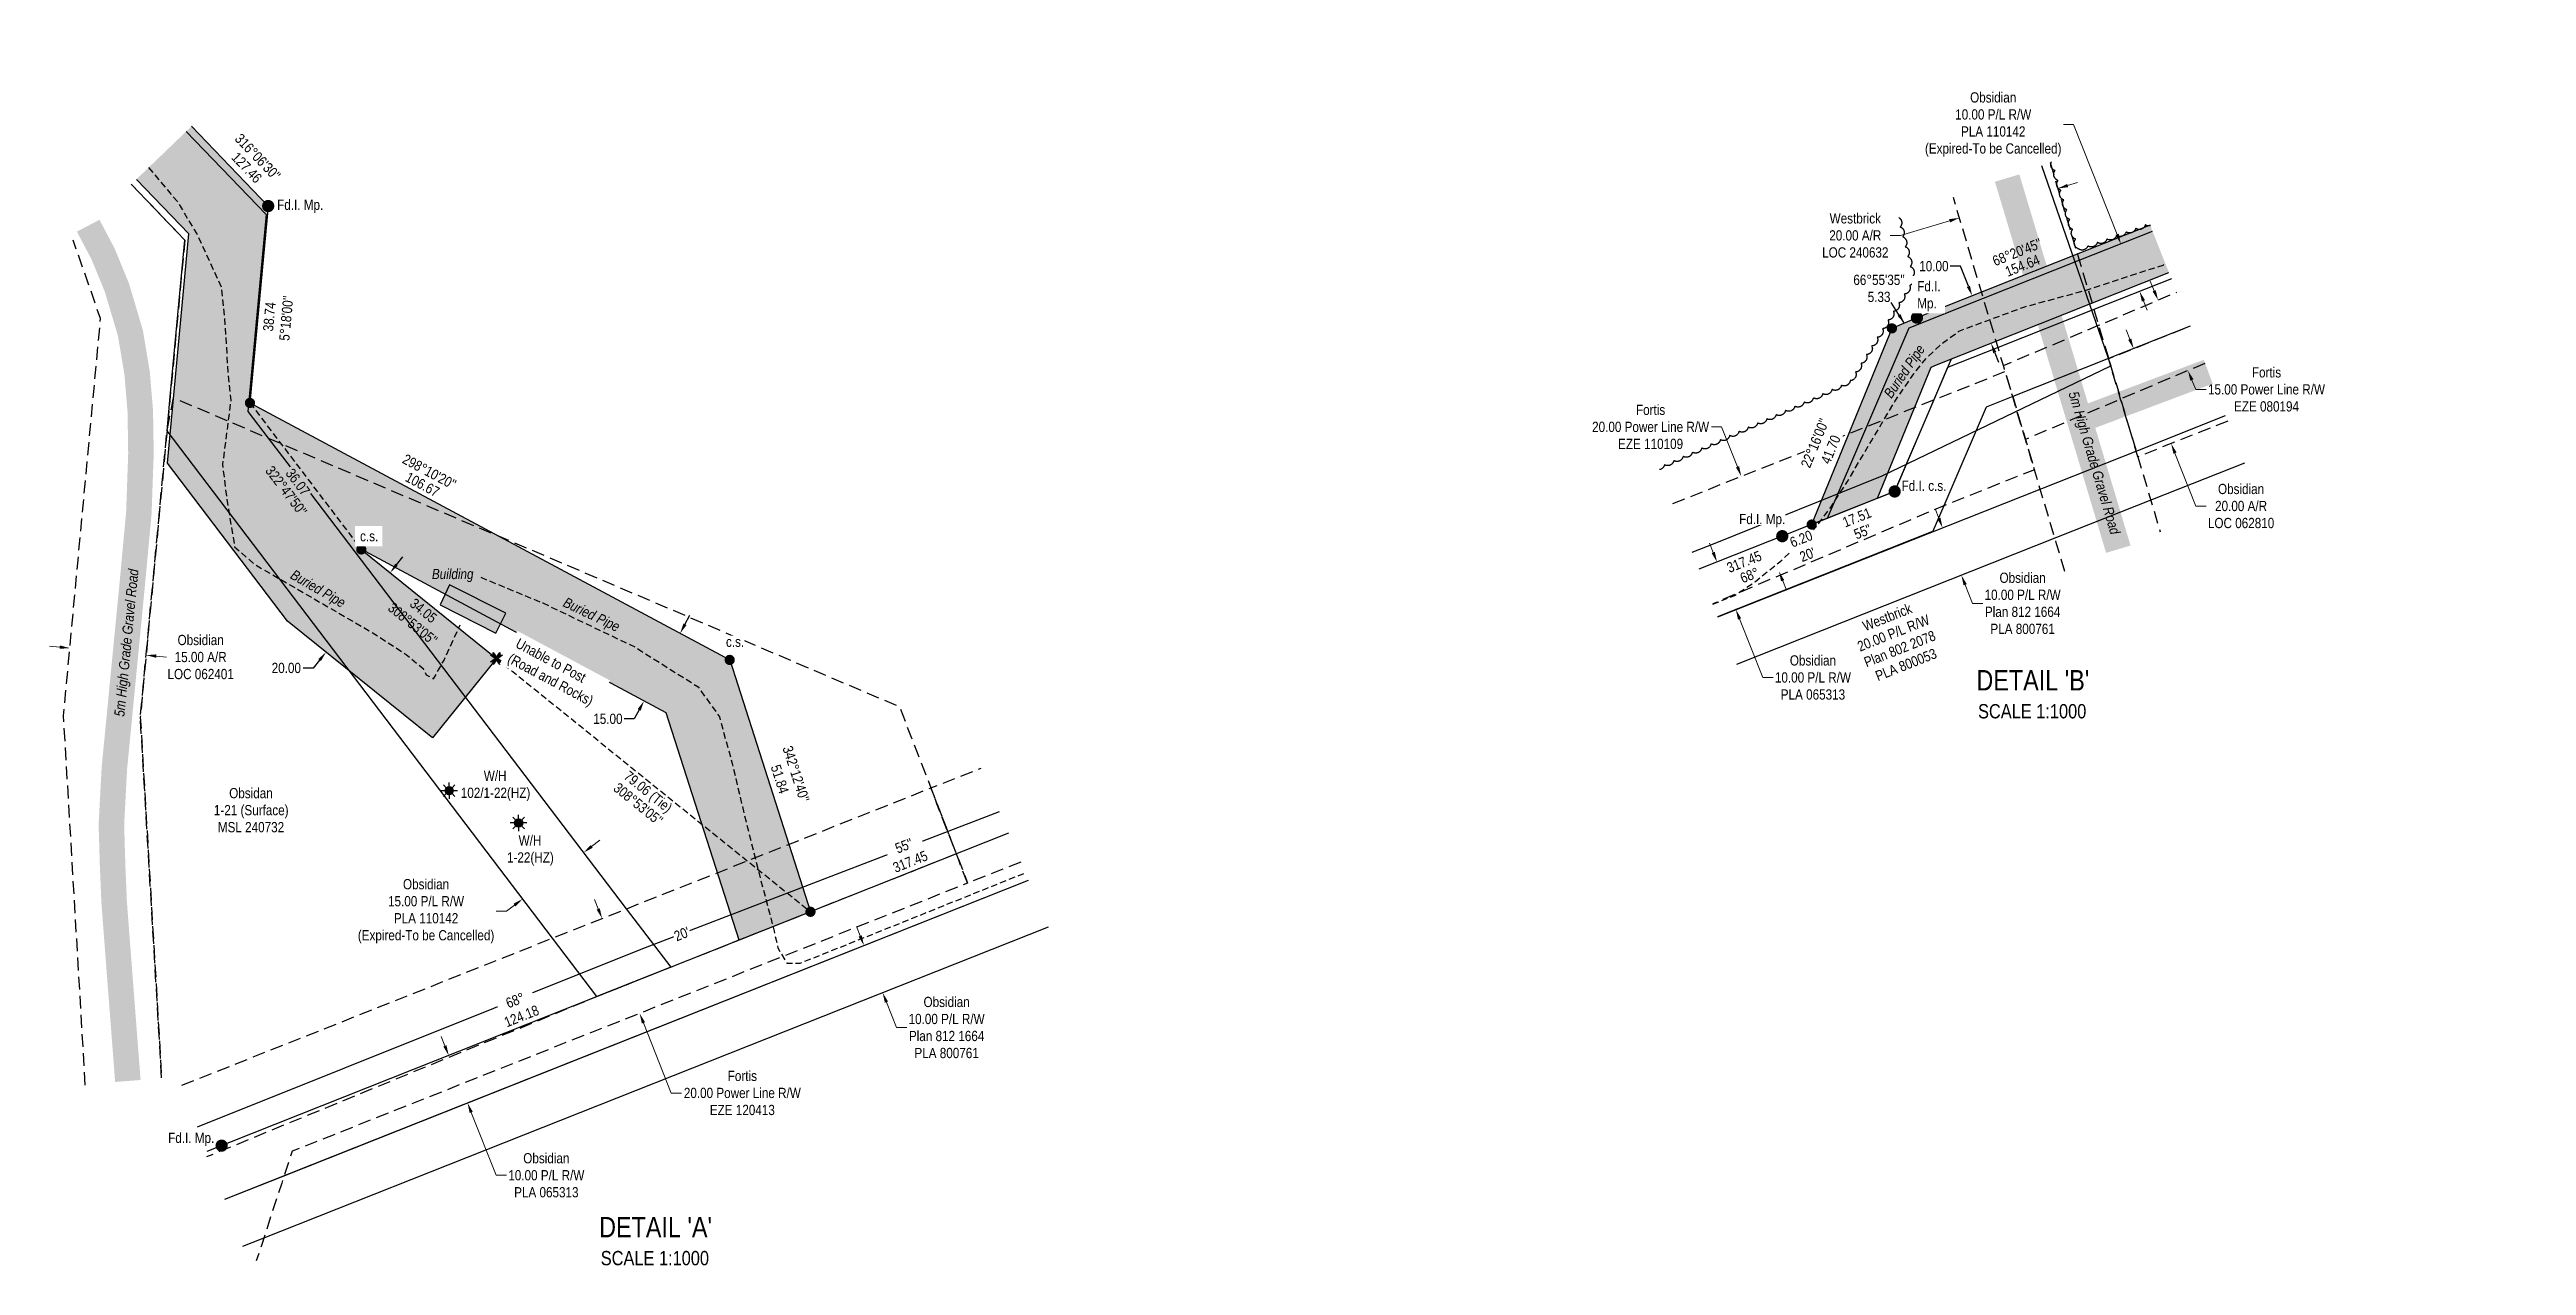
# Model space of a CAD drawing. Extents: x 583854 to 591751, y 5898015 to 5905299.
# Drawn here: x 586157 to 588584, y 5898015 to 5899206 of the extents above; entities that cross this region are included whole.
import ezdxf
from ezdxf.enums import TextEntityAlignment as Align

# ---------------------------------------------------------------- set-up
doc = ezdxf.new("R2010")
doc.units = 0
doc.header["$LTSCALE"] = 5
doc.header["$PDSIZE"] = 0.5
for name, pattern in [('0', [1, 1, 0]), ('foc-ACCESSROAD', [3.75, 2.5, -1.25]), ('foc-FLOWLINE', [3.75, 2.5, -1.25]), ('foc-TIELINE', [1.875, 1.25, -0.625]), ('foc-TRAV', [1.875, 1.25, -0.625]), ('UG_PIPE', [1.875, 1.25, -0.625])]:
    doc.linetypes.add(name, pattern=pattern)
doc.layers.get('Defpoints').update_dxf_attribs({"color": 9})
for name, color, linetype in [('AS-PIPE-UG', 44, 'UG_PIPE'), ('AS-PIPE-UG-T', 44, 'Continuous'), ('AS-POWER', 104, 'foc-POWER'), ('AS-ROADS', 254, 'Continuous'), ('C-AR', 13, 'foc-ACCESSROAD'), ('C-RW', 13, 'Continuous'), ('C-WS', 13, 'foc-ACCESSROAD'), ('C-WS-S', 8, 'Continuous'), ('DETAIL-T', 7, 'Continuous'), ('F-AR', 190, 'foc-ACCESSROAD'), ('F-EZE', 190, 'foc-FLOWLINE'), ('L-BD', 7, 'Continuous'), ('L-BD1', 253, 'Continuous'), ('L-MON', 1, 'Continuous'), ('L-TIE', 7, 'foc-TIELINE'), ('P-PROPOSED', 10, 'Continuous'), ('P-PROPOSED-H', 21, 'Continuous'), ('P-TRAV', 4, 'foc-TRAV'), ('P-TXT', 4, 'Continuous'), ('T-BUSH', 110, '0')]:
    doc.layers.add(name, color=color, linetype=linetype)
doc.layers.add('AS-STRUCTURE', color=7, linetype='Continuous', lineweight=30, true_color=0x595959)
doc.layers.add('AS-STRUCTURE-H', color=7, linetype='Continuous', true_color=0xa8a8a8)
doc.layers.add('AS-STRUCTURE-T', color=7, linetype='Continuous', true_color=0x454545)
for name, color, linetype, lineweight in [('C-AR-T', 13, 'Continuous', 9), ('C-RW-T', 13, 'Continuous', 9), ('C-WS-T', 13, 'Continuous', 9), ('F-AR-T', 190, 'Continuous', 9), ('F-EZE-T', 190, 'Continuous', 9), ('F-RW-T', 190, 'Continuous', 9), ('T-TEXT', 48, 'Continuous', 18)]:
    doc.layers.add(name, color=color, linetype=linetype, lineweight=lineweight)
doc.styles.add('175L', font='ARIALN.TTF', dxfattribs={"height": 20})
doc.styles.add('80CG', font='ARIALN.TTF', dxfattribs={"height": 10})
doc.styles.add('80L', font='ARIALN.TTF', dxfattribs={"height": 10})
doc.styles.add('foc-LtypeFont', font='ARIALN.TTF', dxfattribs={"height": 7.35})
doc.linetypes.add('foc-POWER', pattern='A,6,-1,["P",foc-LtypeFont,S=0.2,R=0,X=-0.625,Y=-0.75],-1.24,4', length=12.24)
doc.dimstyles.new('Compass 5 000', dxfattribs={"dimscale": 5, "dimtxt": 9, "dimasz": 2, "dimexe": 0.2, "dimexo": 0.0625, "dimgap": 0.5, "dimtad": 0, "dimtih": 1, "dimtoh": 1, "dimzin": 0, "dimdsep": 46, "dimtxsty": '80CG', "dimcen": 0.1, "dimse1": 1, "dimse2": 1, "dimclrd": 256, "dimclrt": 256, "dimaunit": 1, "dimadec": 4, "dimazin": 0, "dimtfac": 0.06, "dimtofl": 0, "dimtmove": 0, "dimatfit": 1, "dimfxl": 0.2, "dimtolj": 1, "dimtzin": 0, "dimlwd": -1, "dimarcsym": 0})

msp = doc.modelspace()

# ---------------------------------------------------------------- texts
at = {"layer": 'AS-PIPE-UG-T', "char_height": 9.99542, "attachment_point": 1, "style": '80L'}
for insert, rotation in [((587953.392, 5898868.922), 55.651501), ((586397.398, 5898696.811), 329.933549), ((586663.82, 5898669.625), 334.44217)]:
    msp.add_mtext_dynamic_manual_height_columns('{\\fArial Narrow|b0|i1|c0|p34;Buried Pipe}', width=59.03588, gutter_width=50, heights=[0], dxfattribs=dict(at, insert=insert, rotation=rotation))
at = {"layer": 'AS-STRUCTURE-T', "insert": (586531.922, 5898696.988), "char_height": 9.99542, "attachment_point": 1, "style": '80L'}
msp.add_mtext_dynamic_manual_height_columns('{\\fArial Narrow|b0|i1|c0|p34;Building}', width=40.82988, gutter_width=50, heights=[0], dxfattribs=at)
at = {"layer": 'C-WS-T', "char_height": 9.99539, "attachment_point": 1, "style": '175L'}
for s, width, insert in [('\\pi18.844;Obsidan\\P\\pi3.8477;1-21 (Surface)\\P\\pi7.7408;MSL 240732', 78.95854, (586314.499, 5898482.372)), ('\\pi12.04;W/H\\P\\pi-10.47;102/1-22(HZ)', 45.22264, (586570.701, 5898499.365)), ('\\pi12.04;W/H\\P\\pi0.67396;1-22(HZ)', 45.22264, (586604.822, 5898436.068))]:
    msp.add_mtext_dynamic_manual_height_columns(s, width=width, gutter_width=99.954, heights=[0], dxfattribs=dict(at, insert=insert))
at = {"layer": 'DETAIL-T', "color": 3, "char_height": 19.99084, "width": 389.88061, "attachment_point": 1, "style": '80CG'}
for s, insert in [("\\pi141.07;DETAIL 'B'\\P\\pi142.67;{\\H0.7x;SCALE 1:1000}", (587903.771, 5898597.896)), ("\\pi141.07;DETAIL 'A'\\P\\pi142.67;{\\H0.7x;SCALE 1:1000}", (586554.632, 5898062.339))]:
    msp.add_mtext(s, dxfattribs=dict(at, insert=insert))
at = {"layer": 'F-RW-T', "insert": (587966.683, 5898626.367), "char_height": 9.99542, "attachment_point": 5, "rotation": 21.624149, "style": '80CG'}
msp.add_mtext('\\A1;Westbrick\\P20.00 P/L R/W\\PPlan 802 2078\\PPLA 800053', dxfattribs=at)
at = {"layer": 'L-BD', "style": '80L'}
for s, height, rotation, p in [("68°20'45''", 9.9954, 21.6541, (588084.722, 5899007.265)), ('154.64', 9.9954, 21.6541, (588089.978, 5898994.027)), ('17.51', 9.9954, 21.7066, (587927.829, 5898747.301)), ('55"', 9.9954, 21.7066, (587933.374, 5898733.371)), ('317.45', 9.9954, 21.6125, (587817.353, 5898703.998)), ('68°', 9.9954, 21.6125, (587822.6, 5898690.756)), ("308°53'05''", 9.99542, 321.1148, (586734.078, 5898466.678)), ('79.06 (Tie)', 9.99542, 321.1148, (586743.019, 5898477.765))]:
    msp.add_text(s, height=height, rotation=rotation, dxfattribs=at).set_placement(p, align=Align.MIDDLE)
at = {"layer": 'L-BD', "insert": (587949.485, 5898985.024), "char_height": 9.99542, "width": 50.34942, "attachment_point": 2, "style": '80L'}
msp.add_mtext("66°55'35'' 5.33", dxfattribs=at)
at = {"layer": 'L-BD', "insert": (586526.802, 5898659.992), "char_height": 9.99542, "width": 50.58002, "attachment_point": 2, "rotation": 321.1148, "style": '80L', "bg_fill": 1, "box_fill_scale": 1.1, "bg_fill_color": 21, "bg_fill_transparency": 0}
msp.add_mtext("34.05 308°53'05''", dxfattribs=at)
at = {"layer": 'L-BD1', "style": '80L'}
for s, height, rotation, p in [("316°06'30''", 9.99542, 313.8913, (586361.389, 5899100.368)), ('127.46', 9.9954, 313.8913, (586350.584, 5899089.974)), ("298°10'20''", 9.99542, 331.8282, (586529.422, 5898792.163)), ('106.67', 9.9954, 331.8282, (586522.697, 5898779.606))]:
    msp.add_text(s, height=height, rotation=rotation, dxfattribs=at).set_placement(p, align=Align.MIDDLE)
at = {"layer": 'L-BD1', "color": 5, "style": '80L'}
for s, height, p in [("322°47'50''", 9.99542, (586389.308, 5898773.39)), ('36.07', 9.9954, (586400.648, 5898782.009))]:
    msp.add_text(s, height=height, rotation=307.236, dxfattribs=at).set_placement(p, align=Align.MIDDLE)
at = {"layer": 'L-BD1', "char_height": 9.99542, "attachment_point": 2, "style": '80L'}
for s, insert, width, rotation in [("38.74 5°18'00''", (586367.673, 5898944.415), 44.1767, 84.700288), ("342°12'40'' 51.84", (586893.369, 5898497.675), 56.91627, 287.788398)]:
    msp.add_mtext(s, dxfattribs=dict(at, insert=insert, width=width, rotation=rotation))
at = {"layer": 'T-TEXT', "char_height": 9.99542, "attachment_point": 1, "style": '80L', "bg_fill": 1, "box_fill_scale": 1.1, "bg_fill_color": 254, "bg_fill_transparency": 0}
for insert, rotation in [((588144.525, 5898871.745), 286.61962), ((586220.596, 5898552.896), 84.451631)]:
    msp.add_mtext_dynamic_manual_height_columns('{\\fArial Narrow|b0|i1|c0|p34;5m High Grade Gravel Road}', width=145.8367, gutter_width=50, heights=[0], dxfattribs=dict(at, insert=insert, rotation=rotation))

# ---------------------------------------------------------------- blocks, each defined once
blk = doc.blocks.new('*D502')
at = {"layer": 'Defpoints', "color": 0, "transparency": 16777216}
for p in [(588554.4, 5899100.4), (588583.6, 5899031.4), (588222.8, 5898960.2)]:
    blk.add_point(p, dxfattribs=at)
at = {"layer": 'F-EZE-T', "transparency": 16777216}
for p, q in [((588218.9, 5898969.4), (588215, 5898978.6)), ((588255.9, 5898881.9), (588259.8, 5898872.7)), ((588259.8, 5898872.7), (588269.8, 5898872.7))]:
    blk.add_line(p, q, dxfattribs=at)
for points in [[(588220.5, 5898970), (588217.4, 5898968.7), (588222.8, 5898960.2)], [(588257.5, 5898882.6), (588254.4, 5898881.3), (588252, 5898891.1)]]:
    blk.add_solid(points, dxfattribs=at)
at = {"layer": 'F-EZE-T', "transparency": 16777216, "insert": (588329, 5898872.7), "char_height": 10, "attachment_point": 5, "style": '80CG'}
blk.add_mtext('\\A1;Fortis\\P15.00 Power Line R/W\\PEZE 080194', dxfattribs=at)
blk = doc.blocks.new('*D503')
at = {"layer": 'Defpoints', "color": 0, "transparency": 16777216}
for p in [(587784.7, 5898775.8), (587814.5, 5898787.6), (587821.6, 5898682.9)]:
    blk.add_point(p, dxfattribs=at)
at = {"layer": 'F-EZE-T', "transparency": 16777216}
for p, q in [((587795.3, 5898836), (587785.3, 5898836)), ((587810.8, 5898796.9), (587795.3, 5898836)), ((587855.1, 5898685.4), (587858.8, 5898676.1))]:
    blk.add_line(p, q, dxfattribs=at)
for points in [[(587812.4, 5898797.5), (587809.3, 5898796.3), (587814.5, 5898787.6)], [(587856.6, 5898686), (587853.5, 5898684.8), (587851.4, 5898694.7)]]:
    blk.add_solid(points, dxfattribs=at)
at = {"layer": 'F-EZE-T', "transparency": 16777216, "insert": (587725.7, 5898836), "char_height": 10, "attachment_point": 5, "style": '80CG'}
blk.add_mtext('\\A1;Fortis\\P20.00 Power Line R/W\\PEZE 110109', dxfattribs=at)
blk = doc.blocks.new('PLIA')
at = {"color": 255, "const_width": 1}
blk.add_lwpolyline([(-0.5, 0, 1), (0.5, 0, 1)], format="xyb", close=True, dxfattribs=at)
blk = doc.blocks.new('PLIAA')
blk.add_blockref('PLIA', (0, 0))
blk = doc.blocks.new('PLIB')
at = {"color": 1}
blk.add_circle((0, 0), 0.8, dxfattribs=at)
blk = doc.blocks.new('PLIBB')
blk.add_blockref('PLIB', (0, 0))
blk = doc.blocks.new('PLICC')
for name in ['PLIAA', 'PLIBB']:
    blk.add_blockref(name, (0, 0))
blk = doc.blocks.new('PLI')
blk.add_blockref('PLICC', (0, 0))
blk = doc.blocks.new('fdia')
at = {"color": 255, "const_width": 1}
blk.add_lwpolyline([(-0.5, 0, 1), (0.5, 0, 1)], format="xyb", close=True, dxfattribs=at)
blk = doc.blocks.new('Fdiaa')
blk.add_blockref('fdia', (0, 0))
blk = doc.blocks.new('fdib')
at = {"color": 1, "const_width": 1.6}
blk.add_lwpolyline([(-0.4, 0, 1), (0.4, 0, 1)], format="xyb", close=True, dxfattribs=at)
at = {"color": 1}
blk.add_circle((0, 0), 0.8, dxfattribs=at)
blk = doc.blocks.new('Fdibb')
blk.add_blockref('fdib', (0, 0))
blk = doc.blocks.new('fdicc')
for name in ['Fdibb', 'Fdiaa']:
    blk.add_blockref(name, (0, 0))
blk = doc.blocks.new('FDI')
blk.add_blockref('fdicc', (0, 0))
blk = doc.blocks.new('*D504')
at = {"layer": 'C-RW-T', "transparency": 16777216}
for p, q in [((588008, 5898746.5), (588004.3, 5898755.8)), ((588033.8, 5898681.5), (588041, 5898663.2)), ((588041, 5898663.2), (588051, 5898663.2))]:
    blk.add_line(p, q, dxfattribs=at)
for points in [[(588009.6, 5898747.1), (588006.5, 5898745.9), (588011.7, 5898737.2)], [(588035.4, 5898682.1), (588032.3, 5898680.8), (588030.1, 5898690.8)]]:
    blk.add_solid(points, dxfattribs=at)
at = {"layer": 'Defpoints', "color": 0, "transparency": 16777216}
for p in [(588041, 5898748.8), (588059.4, 5898702.4), (588030.1, 5898690.8)]:
    blk.add_point(p, dxfattribs=at)
at = {"layer": 'C-RW-T', "transparency": 16777216, "insert": (588090.1, 5898663.2), "char_height": 10, "attachment_point": 5, "style": '80CG'}
blk.add_mtext('\\A1;Obsidian\\P10.00 P/L R/W\\PPlan 812 1664\\PPLA 800761', dxfattribs=at)
blk = doc.blocks.new('*D505')
at = {"layer": 'Defpoints', "color": 0, "transparency": 16777216}
for p in [(588124.6, 5899069.5), (588132.2, 5899044), (588035.8, 5899015.2)]:
    blk.add_point(p, dxfattribs=at)
at = {"layer": 'F-AR-T', "transparency": 16777216}
for p, q in [((588134.2, 5899072.4), (588143.8, 5899075.2)), ((587970.5, 5899023.5), (587960.5, 5899023.5)), ((588018.6, 5899037.9), (587970.5, 5899023.5))]:
    blk.add_line(p, q, dxfattribs=at)
for points in [[(588133.7, 5899074), (588134.7, 5899070.8), (588124.6, 5899069.5)], [(588018.1, 5899039.5), (588019.1, 5899036.3), (588028.2, 5899040.7)]]:
    blk.add_solid(points, dxfattribs=at)
at = {"layer": 'F-AR-T', "transparency": 16777216, "insert": (587926.2, 5899023.5), "char_height": 10, "attachment_point": 5, "style": '80CG'}
blk.add_mtext('\\A1;Westbrick\\P20.00 A/R\\PLOC 240632', dxfattribs=at)
blk = doc.blocks.new('*D506')
at = {"layer": 'C-AR-T', "transparency": 16777216}
for p, q in [((588195.1, 5898921.9), (588191.4, 5898931.2)), ((588239.3, 5898810.4), (588259.9, 5898758.5)), ((588259.9, 5898758.5), (588269.9, 5898758.5))]:
    blk.add_line(p, q, dxfattribs=at)
for points in [[(588196.6, 5898922.6), (588193.5, 5898921.3), (588198.8, 5898912.7)], [(588240.9, 5898811), (588237.8, 5898809.8), (588235.6, 5898819.7)]]:
    blk.add_solid(points, dxfattribs=at)
at = {"layer": 'Defpoints', "color": 0, "transparency": 16777216}
for p in [(588205.9, 5898915.5), (588242.7, 5898822.5), (588235.6, 5898819.7)]:
    blk.add_point(p, dxfattribs=at)
at = {"layer": 'C-AR-T', "transparency": 16777216, "insert": (588304.1, 5898758.5), "char_height": 10, "attachment_point": 5, "style": '80CG'}
blk.add_mtext('\\A1;Obsidian\\P20.00 A/R\\PLOC 062810', dxfattribs=at)
blk = doc.blocks.new('*D508')
at = {"layer": 'Defpoints', "color": 0, "transparency": 16777216}
for p in [(588034.5, 5898962), (588040.7, 5898964.4), (588053, 5898915.6)]:
    blk.add_point(p, dxfattribs=at)
at = {"layer": 'P-TXT', "transparency": 16777216}
for p, q in [((588029.1, 5898993.4), (588019.1, 5898993.4)), ((588037, 5898973.7), (588029.1, 5898993.4)), ((588062.9, 5898908.7), (588066.6, 5898899.4))]:
    blk.add_line(p, q, dxfattribs=at)
for points in [[(588038.5, 5898974.3), (588035.4, 5898973.1), (588040.7, 5898964.4)], [(588064.4, 5898909.3), (588061.3, 5898908.1), (588059.2, 5898918)]]:
    blk.add_solid(points, dxfattribs=at)
at = {"layer": 'P-TXT', "transparency": 16777216, "insert": (588003.2, 5898993.4), "char_height": 10, "attachment_point": 5, "style": '80CG'}
blk.add_mtext('\\A1;10.00', dxfattribs=at)
blk = doc.blocks.new('*D509')
at = {"layer": 'C-RW-T', "transparency": 16777216}
for p, q in [((586544.7, 5898229.8), (586541, 5898239.1)), ((586570.5, 5898164.7), (586594.9, 5898103.1)), ((586594.9, 5898103.1), (586604.9, 5898103.1))]:
    blk.add_line(p, q, dxfattribs=at)
for points in [[(586546.2, 5898230.4), (586543.1, 5898229.2), (586548.4, 5898220.5)], [(586572, 5898165.3), (586568.9, 5898164.1), (586566.8, 5898174)]]:
    blk.add_solid(points, dxfattribs=at)
at = {"layer": 'Defpoints', "color": 0, "transparency": 16777216}
for p in [(586745.3, 5898298.6), (586763.7, 5898252.1), (586548.4, 5898220.5)]:
    blk.add_point(p, dxfattribs=at)
at = {"layer": 'C-RW-T', "transparency": 16777216, "insert": (586644, 5898103.1), "char_height": 10, "attachment_point": 5, "style": '80CG'}
blk.add_mtext('\\A1;Obsidian\\P10.00 P/L R/W\\PPLA 065313', dxfattribs=at)
blk = doc.blocks.new('*D510')
at = {"layer": 'C-RW-T', "transparency": 16777216}
for p, q in [((586951.4, 5898337.5), (586947.7, 5898346.7)), ((586977.1, 5898272.7), (586987, 5898247.8)), ((586987, 5898247.8), (586997, 5898247.8))]:
    blk.add_line(p, q, dxfattribs=at)
for points in [[(586953, 5898338.1), (586949.9, 5898336.8), (586955.1, 5898328.2)], [(586978.7, 5898273.3), (586975.6, 5898272.1), (586973.4, 5898282)]]:
    blk.add_solid(points, dxfattribs=at)
at = {"layer": 'Defpoints', "color": 0, "transparency": 16777216}
for p in [(586931.9, 5898319), (586950.2, 5898272.8), (586973.4, 5898282)]:
    blk.add_point(p, dxfattribs=at)
at = {"layer": 'C-RW-T', "transparency": 16777216, "insert": (587036.1, 5898247.8), "char_height": 10, "attachment_point": 5, "style": '80CG'}
blk.add_mtext('\\A1;Obsidian\\P10.00 P/L R/W\\PPlan 812 1664\\PPLA 800761', dxfattribs=at)
blk = doc.blocks.new('GAS')
h = blk.add_hatch(color=255)
h.dxf.hatch_style = 1
edge = h.paths.add_edge_path()
edge.add_arc((0, 0), 0.9, 0, 360)
for p, q in [((-0.81, 0), (-1.62, 0)), ((-0.57, 0.57), (-1.14, 1.14)), ((0, 0.81), (0, 1.62)), ((0.57, 0.57), (1.14, 1.14)), ((1.62, 0), (0.81, 0)), ((-0.57, -0.57), (-1.14, -1.14)), ((0, -0.81), (0, -1.62)), ((1.14, -1.14), (0.57, -0.57))]:
    blk.add_line(p, q)
blk.add_circle((0, 0), 0.8)
blk = doc.blocks.new('TEMP')
h = blk.add_hatch(color=255)
h.dxf.hatch_style = 1
h.paths.add_polyline_path([(0, 0.25), (-0.67, 1.15), (-0.67, 0.67), (-1.15, 0.67), (-0.25, 0), (-1.15, -0.67), (-0.67, -0.67), (-0.67, -1.15), (0, -0.25), (0.67, -1.15), (0.67, -0.67), (1.15, -0.67), (0.25, 0), (1.15, 0.67), (0.67, 0.67), (0.67, 1.15)])
h.paths.add_polyline_path([(0.57, 0.85), (0.57, 0.57), (0.85, 0.57), (0.08, 0), (0.85, -0.57), (0.57, -0.57), (0.57, -0.85), (0, -0.08), (-0.57, -0.85), (-0.57, -0.57), (-0.85, -0.57), (-0.08, 0), (-0.85, 0.57), (-0.57, 0.57), (-0.57, 0.85), (0, 0.08)], flags=16)
h = blk.add_hatch(color=1)
h.dxf.hatch_style = 1
h.paths.add_polyline_path([(0, 0.08), (-0.57, 0.85), (-0.57, 0.57), (-0.85, 0.57), (-0.08, 0), (-0.85, -0.57), (-0.57, -0.57), (-0.57, -0.85), (0, -0.08), (0.57, -0.85), (0.57, -0.57), (0.85, -0.57), (0.08, 0), (0.85, 0.57), (0.57, 0.57), (0.57, 0.85)])
at = {"color": 1}
for p, q in [((-0.08, 0), (0.08, 0)), ((0, 0.08), (0, -0.08))]:
    blk.add_line(p, q, dxfattribs=at)
at = {"color": 255, "flags": 128}
blk.add_lwpolyline([(-0.25, 0), (-1.15, 0.67), (-0.67, 0.67), (-0.67, 1.15), (0, 0.25), (0.67, 1.15), (0.67, 0.67), (1.15, 0.67), (0.25, 0), (1.15, -0.67), (0.67, -0.67), (0.67, -1.15), (0, -0.25), (-0.67, -1.15), (-0.67, -0.67), (-1.15, -0.67)], close=True, dxfattribs=at)
at = {"color": 1, "flags": 128}
blk.add_lwpolyline([(-0.08, 0), (-0.85, 0.57), (-0.57, 0.57), (-0.57, 0.85), (0, 0.08), (0.57, 0.85), (0.57, 0.57), (0.85, 0.57), (0.08, 0), (0.85, -0.57), (0.57, -0.57), (0.57, -0.85), (0, -0.08), (-0.57, -0.85), (-0.57, -0.57), (-0.85, -0.57)], close=True, dxfattribs=at)
blk = doc.blocks.new('*D511')
at = {"layer": 'C-AR-T', "transparency": 16777216}
for p, q in [((586167.3, 5898620.4), (586157.4, 5898621.3)), ((586261.9, 5898611.5), (586271.9, 5898610.6))]:
    blk.add_line(p, q, dxfattribs=at)
for points in [[(586167.5, 5898622), (586167.2, 5898618.7), (586177.3, 5898619.4)], [(586262.1, 5898613.2), (586261.8, 5898609.9), (586252, 5898612.5)]]:
    blk.add_solid(points, dxfattribs=at)
at = {"layer": 'Defpoints', "color": 0, "transparency": 16777216}
for p in [(586178.4, 5898631), (586252, 5898612.5), (586253, 5898624)]:
    blk.add_point(p, dxfattribs=at)
at = {"layer": 'C-AR-T', "transparency": 16777216, "insert": (586305.4, 5898610.6), "char_height": 10, "attachment_point": 5, "style": '80CG'}
blk.add_mtext('\\A1;Obsidian\\P15.00 A/R\\PLOC 062401', dxfattribs=at)
blk = doc.blocks.new('*D512')
at = {"layer": 'Defpoints', "color": 0, "transparency": 16777216}
for p in [(586738, 5898653.7), (586702.6, 5898587.6), (586739.7, 5898567.7)]:
    blk.add_point(p, dxfattribs=at)
at = {"layer": 'P-TXT', "transparency": 16777216}
for p, q in [((586779.8, 5898642.6), (586784.5, 5898651.5)), ((586735, 5898558.9), (586730.2, 5898550.1)), ((586730.2, 5898550.1), (586720.2, 5898550.1))]:
    blk.add_line(p, q, dxfattribs=at)
for points in [[(586778.3, 5898643.4), (586781.3, 5898641.9), (586775.1, 5898633.8)], [(586733.5, 5898559.7), (586736.4, 5898558.1), (586739.7, 5898567.7)]]:
    blk.add_solid(points, dxfattribs=at)
at = {"layer": 'P-TXT', "transparency": 16777216, "insert": (586704.3, 5898550.1), "char_height": 10, "attachment_point": 5, "style": '80CG'}
blk.add_mtext('\\A1;15.00', dxfattribs=at)
blk = doc.blocks.new('*D513')
at = {"layer": 'C-RW-T', "transparency": 16777216}
for p, q in [((586688.4, 5898425.1), (586696.4, 5898431.2)), ((586604.9, 5898361.7), (586594.9, 5898361.7)), ((586612.9, 5898367.7), (586604.9, 5898361.7))]:
    blk.add_line(p, q, dxfattribs=at)
for points in [[(586687.4, 5898426.5), (586689.4, 5898423.8), (586680.5, 5898419.1)], [(586611.9, 5898369.1), (586613.9, 5898366.4), (586620.8, 5898373.8)]]:
    blk.add_solid(points, dxfattribs=at)
at = {"layer": 'Defpoints', "color": 0, "transparency": 16777216}
for p in [(586677, 5898423.6), (586617.4, 5898378.3), (586620.8, 5898373.8)]:
    blk.add_point(p, dxfattribs=at)
at = {"layer": 'C-RW-T', "transparency": 16777216, "insert": (586526.2, 5898361.7), "char_height": 10, "attachment_point": 5, "style": '80CG'}
blk.add_mtext('\\A1;Obsidian\\P15.00 P/L R/W\\PPLA 110142\\P(Expired-To be Cancelled)', dxfattribs=at)
blk = doc.blocks.new('*D514')
at = {"layer": 'C-RW-T', "transparency": 16777216}
for p, q in [((588140, 5899132.2), (588130, 5899132.2)), ((588182.6, 5899024.6), (588140, 5899132.2)), ((588208.4, 5898959.5), (588212.1, 5898950.2))]:
    blk.add_line(p, q, dxfattribs=at)
for points in [[(588184.2, 5899025.2), (588181.1, 5899024), (588186.3, 5899015.3)], [(588210, 5898960.1), (588206.9, 5898958.9), (588204.7, 5898968.8)]]:
    blk.add_solid(points, dxfattribs=at)
at = {"layer": 'Defpoints', "color": 0, "transparency": 16777216}
for p in [(588186.3, 5899015.3), (588211.6, 5899025.3), (588230.1, 5898978.8)]:
    blk.add_point(p, dxfattribs=at)
at = {"layer": 'C-RW-T', "transparency": 16777216, "insert": (588061.3, 5899132.2), "char_height": 10, "attachment_point": 5, "style": '80CG'}
blk.add_mtext('\\A1;Obsidian\\P10.00 P/L R/W\\PPLA 110142\\P(Expired-To be Cancelled)', dxfattribs=at)
blk = doc.blocks.new('*D533')
at = {"layer": 'C-RW-T', "transparency": 16777216}
for p, q in [((587787.1, 5898713), (587783.4, 5898722.3)), ((587812.9, 5898647.9), (587835.6, 5898590.6)), ((587835.6, 5898590.6), (587845.6, 5898590.6))]:
    blk.add_line(p, q, dxfattribs=at)
for points in [[(587788.6, 5898713.6), (587785.5, 5898712.4), (587790.7, 5898703.7)], [(587814.4, 5898648.6), (587811.3, 5898647.3), (587809.2, 5898657.2)]]:
    blk.add_solid(points, dxfattribs=at)
at = {"layer": 'Defpoints', "color": 0, "transparency": 16777216}
for p in [(587788.2, 5898702.7), (587806.7, 5898656.2), (587809.2, 5898657.2)]:
    blk.add_point(p, dxfattribs=at)
at = {"layer": 'C-RW-T', "transparency": 16777216, "insert": (587884.7, 5898590.6), "char_height": 10, "attachment_point": 5, "style": '80CG'}
blk.add_mtext('\\A1;Obsidian\\P10.00 P/L R/W\\PPLA 065313', dxfattribs=at)
blk = doc.blocks.new('*D534')
at = {"layer": 'Defpoints', "color": 0, "transparency": 16777216}
for p in [(586762.5, 5898380), (586799.3, 5898287.1), (586735.4, 5898261.7)]:
    blk.add_point(p, dxfattribs=at)
at = {"layer": 'F-RW-T', "transparency": 16777216}
for p, q in [((586694.9, 5898363.9), (586691.2, 5898373.2)), ((586739.1, 5898252.4), (586766.4, 5898183.7)), ((586766.4, 5898183.7), (586776.4, 5898183.7))]:
    blk.add_line(p, q, dxfattribs=at)
for points in [[(586696.4, 5898364.5), (586693.3, 5898363.3), (586698.6, 5898354.6)], [(586740.7, 5898253), (586737.6, 5898251.8), (586735.4, 5898261.7)]]:
    blk.add_solid(points, dxfattribs=at)
at = {"layer": 'F-RW-T', "transparency": 16777216, "insert": (586836, 5898183.7), "char_height": 10, "attachment_point": 5, "style": '80CG'}
blk.add_mtext('\\A1;Fortis\\P20.00 Power Line R/W\\PEZE 120413', dxfattribs=at)
blk = doc.blocks.new('*D535')
at = {"layer": 'Defpoints', "color": 0, "transparency": 16777216}
for p in [(586519.7, 5898670), (586428.2, 5898615.4), (586457, 5898592.2)]:
    blk.add_point(p, dxfattribs=at)
at = {"layer": 'P-TXT', "transparency": 16777216}
for p, q in [((586497.2, 5898701), (586503.5, 5898708.8)), ((586421.9, 5898607.6), (586415.7, 5898599.9)), ((586415.7, 5898599.9), (586405.7, 5898599.9))]:
    blk.add_line(p, q, dxfattribs=at)
for points in [[(586496, 5898702.1), (586498.5, 5898700), (586491, 5898693.2)], [(586420.6, 5898608.7), (586423.2, 5898606.6), (586428.2, 5898615.4)]]:
    blk.add_solid(points, dxfattribs=at)
at = {"layer": 'P-TXT', "transparency": 16777216, "insert": (586389.3, 5898599.9), "char_height": 10, "attachment_point": 5, "style": '80CG'}
blk.add_mtext('\\A1;20.00', dxfattribs=at)

# ---------------------------------------------------------------- dimensions: what is measured, and where the dimension line sits
at = {"layer": 'C-AR-T'}
dim = msp.add_linear_dim(base=(588235.618, 5898819.691), p1=(588205.889, 5898915.476), p2=(588242.738, 5898822.514), angle=291.622804, text='Obsidian\\P20.00 A/R\\PLOC 062810', dimstyle='Compass 5 000', dxfattribs=at)
dim.commit()
dim.dimension.update_dxf_attribs({"geometry": '*D506', "text_midpoint": (588304.149, 5898758.538), "dimtype": 161})
at = {"layer": 'C-AR-T', "color": 62}
dim = msp.add_linear_dim(base=(586251.955, 5898612.477), p1=(586178.355, 5898630.963), p2=(586253.03, 5898623.999), angle=354.671713, text='Obsidian\\P15.00 A/R\\PLOC 062401', dimstyle='Compass 5 000', dxfattribs=at)
dim.commit()
dim.dimension.update_dxf_attribs({"geometry": '*D511', "text_midpoint": (586305.382, 5898610.62), "dimtype": 161})
at = {"layer": 'C-RW-T'}
for base, p1, p2, angle, text, picture, middle in [((588186.325, 5899015.307), (588230.058, 5898978.846), (588211.634, 5899025.337), 111.618621, 'Obsidian\\P10.00 P/L R/W\\PPLA 110142\\P(Expired-To be Cancelled)', '*D514', (588061.341, 5899132.197)), ((588030.116, 5898690.756), (588041.012, 5898748.849), (588059.434, 5898702.378), 291.624149, 'Obsidian\\P10.00 P/L R/W\\PPlan 812 1664\\PPLA 800761', '*D504', (588090.112, 5898663.235))]:
    dim = msp.add_linear_dim(base=base, p1=p1, p2=p2, angle=angle, text=text, dimstyle='Compass 5 000', dxfattribs=at)
    dim.commit()
    dim.dimension.update_dxf_attribs({"geometry": picture, "text_midpoint": middle, "dimtype": 161})
at = {"layer": 'C-RW-T', "color": 62}
dim = msp.add_linear_dim(base=(586973.415, 5898281.993), p1=(586931.931, 5898318.965), p2=(586950.234, 5898272.802), angle=291.628154, text='Obsidian\\P10.00 P/L R/W\\PPlan 812 1664\\PPLA 800761', dimstyle='Compass 5 000', dxfattribs=at)
dim.commit()
dim.dimension.update_dxf_attribs({"geometry": '*D510', "text_midpoint": (587036.076, 5898247.756), "dimtype": 161})
at = {"layer": 'F-AR-T'}
dim = msp.add_linear_dim(base=(588124.611, 5899069.498), p1=(588035.777, 5899015.197), p2=(588132.227, 5899043.959), angle=16.605248, text='Westbrick\\P20.00 A/R\\PLOC 240632', dimstyle='Compass 5 000', dxfattribs=at)
dim.commit()
dim.dimension.update_dxf_attribs({"geometry": '*D505', "text_midpoint": (587926.185, 5899023.527), "dimtype": 161})
at = {"layer": 'F-EZE-T'}
dim = msp.add_linear_dim(base=(588222.821, 5898960.174), p1=(588583.647, 5899031.397), p2=(588554.447, 5899100.436), angle=112.926026, text='Fortis\\P15.00 Power Line R/W\\PEZE 080194', dimstyle='Compass 5 000', dxfattribs=at)
dim.commit()
dim.dimension.update_dxf_attribs({"geometry": '*D502', "text_midpoint": (588328.952, 5898872.715), "dimtype": 161})
at = {"layer": 'P-TXT'}
for base, p1, p2, angle, text, picture, middle in [((588040.678, 5898964.439), (588053.026, 5898915.564), (588034.546, 5898961.999), 111.7014, '10.00', '*D508', (588003.206, 5898993.421)), ((586428.224, 5898615.429), (586519.731, 5898670.039), (586456.984, 5898592.235), 231.114778, '20.00', '*D535', (586389.277, 5898599.861)), ((586739.681, 5898567.741), (586737.976, 5898653.694), (586702.584, 5898587.609), 241.82816, '15.00', '*D512', (586704.3, 5898550.11))]:
    dim = msp.add_linear_dim(base=base, p1=p1, p2=p2, angle=angle, text=text, dimstyle='Compass 5 000', dxfattribs=at)
    dim.commit()
    dim.dimension.update_dxf_attribs({"geometry": picture, "text_midpoint": middle, "dimtype": 161})

# ---------------------------------------------------------------- hatches: boundary and pattern name
at = {"layer": 'AS-STRUCTURE-H'}
h = msp.add_hatch(color=256, dxfattribs=at)
h.dxf.hatch_style = 1
h.paths.add_polyline_path([(586594.563, 5898634.025), (586604.478, 5898653.57), (586549.253, 5898681.315), (586540.003, 5898661.75)])
at = {"layer": 'P-PROPOSED-H'}
h = msp.add_hatch(color=256, dxfattribs=at)
h.dxf.hatch_style = 1
h.paths.add_polyline_path([(586296.446, 5899130.391), (586242.421, 5899078.418), (586293.739, 5899025.076), (586272.914, 5898800.58), (586390.531, 5898645.827), (586532.45, 5898531.373), (586595.197, 5898609.178), (586462.099, 5898716.518), (586761.494, 5898556.059), (586832.924, 5898333.424), (586902.763, 5898361.135), (586823.613, 5898607.83), (586353.668, 5898859.515), (586371.553, 5899052.32)])
h = msp.add_hatch(color=256, dxfattribs=at)
h.dxf.hatch_style = 1
h.paths.add_polyline_path([(588233.407, 5898987.189), (588214.964, 5899033.639), (587986.589, 5898942.963), (587962.069, 5898932.518), (587883.443, 5898740.482), (587947.986, 5898766.103), (588000.542, 5898894.584), (588005.607, 5898896.741)])

# ---------------------------------------------------------------- linework, layer by layer
at = {"layer": 'AS-PIPE-UG', "flags": 128}
for points in [[(586254.411, 5899089.939), (586282.243, 5899057.02), (586301.738, 5899025.055), (586325.678, 5898972.575), (586329.418, 5898933.9), (586331.933, 5898889.94), (586334.923, 5898861.91), (586326.803, 5898799.04), (586330.853, 5898766.645), (586338.653, 5898718.48), (586357.958, 5898701.56), (586426.813, 5898661.7), (586472.413, 5898635.25), (586506.853, 5898613.19), (586523.203, 5898599.31), (586526.453, 5898593.24), (586533.488, 5898589.305), (586543.773, 5898607.435), (586559.713, 5898642.2)], [(587786.632, 5898662.361), (587808.019, 5898670.953), (587828.389, 5898684.613), (587852.389, 5898704.023), (587872.739, 5898722.863), (587888.294, 5898738.543), (587902.529, 5898757.798), (587918.479, 5898782.528), (587941.934, 5898822.218), (587964.954, 5898860.978), (587983.474, 5898888.078), (587996.404, 5898904.093), (588009.534, 5898916.413), (588027.704, 5898929.913), (588061.049, 5898942.168), (588091.354, 5898953.388), (588149.954, 5898969.228), (588227.629, 5898994.543), (588230.099, 5898995.542)], [(586579.778, 5898688.79), (586640.488, 5898663.63), (586730.688, 5898620.495), (586792.718, 5898581.41), (586813.558, 5898551.99), (586826.043, 5898506.45), (586839.598, 5898449.345), (586852.033, 5898399.93), (586862.553, 5898360.175), (586867.163, 5898342.07), (586870.783, 5898325.885), (586879.528, 5898310.855), (586892.618, 5898310.945), (586929.168, 5898325.38), (587113.154, 5898399.289)]]:
    msp.add_lwpolyline(points, dxfattribs=at)
at = {"layer": 'AS-POWER', "flags": 128}
for points in [[(588108.549, 5899091.937), (588176.415, 5898895.777)], [(587766.474, 5898713.21), (587788.942, 5898722.127), (587952.477, 5898788.088), (588176.415, 5898895.777)], [(586302.41, 5898150.535), (586736.984, 5898324.585), (587087.827, 5898459.347)]]:
    msp.add_lwpolyline(points, dxfattribs=at)
at = {"layer": 'AS-ROADS', "const_width": 24.989, "flags": 128}
for points in [[(588183.847, 5898716.248), (588074.947, 5899079.726)], [(586234.084, 5898195.475), (586225.043, 5898313.015), (586220.608, 5898371.215), (586219.143, 5898406.585), (586217.953, 5898446.41), (586220.873, 5898501.795), (586238.678, 5898685.085), (586244.863, 5898751.795), (586246.918, 5898810.085), (586246.263, 5898851.535), (586243.178, 5898888.5), (586236.583, 5898927.915), (586223.373, 5898972.405), (586209.933, 5899005.13), (586195.243, 5899033.067)], [(588143.814, 5898841.823), (588271.941, 5898890.004)]]:
    msp.add_lwpolyline(points, dxfattribs=at)
at = {"layer": 'AS-STRUCTURE', "flags": 128}
msp.add_lwpolyline([(586594.563, 5898634.025), (586604.478, 5898653.57), (586549.253, 5898681.315), (586540.003, 5898661.75)], close=True, dxfattribs=at)
at = {"layer": 'C-AR', "flags": 128}
for points in [[(586237.408, 5899073.596), (586289.869, 5899019.017), (586275.59, 5898865.916), (586272.458, 5898832.311), (586246.3, 5898551.844), (586267.141, 5898198.64)], [(586192.416, 5898191.485), (586171.096, 5898553.125), (586207.362, 5898942.015), (586180.489, 5899018.885)], [(588291.099, 5898841.683), (588202.97, 5898806.75), (588186.117, 5898863.272), (588174.275, 5898902.944), (588254.243, 5898934.643)]]:
    msp.add_lwpolyline(points, dxfattribs=at)
at = {"layer": 'C-RW'}
for points in [[(586291.28, 5899125.377), (586369.532, 5899044.123), (586351.729, 5898851.214), (586371.616, 5898825.074), (586393.068, 5898796.876)], [(586412.902, 5898770.806), (586722.367, 5898364.038), (586765.902, 5898306.819), (586693.525, 5898278.088), (586650.03, 5898335.339), (586272.458, 5898832.311), (586275.59, 5898865.916), (586289.869, 5899019.017), (586237.408, 5899073.596)], [(588235.814, 5898981.127), (588159.942, 5898951.049), (588066.017, 5898913.816), (588016.68, 5898894.266), (588003.024, 5898862.44), (587964.484, 5898772.652), (587898.867, 5898746.604), (587937.403, 5898836.387), (587978.914, 5898933.101), (588051.669, 5898961.927), (588145.591, 5898999.164), (588217.383, 5899027.615)], [(588254.243, 5898934.643), (588174.275, 5898902.944), (588080.377, 5898865.697), (588054.412, 5898855.412), (588012.969, 5898758.846), (588002.251, 5898733.873)], [(587964.789, 5898772.773), (588020.529, 5898902.698)], [(587791.55, 5898649.957), (587998.659, 5898732.061), (588108.943, 5898775.776), (588202.862, 5898813.013), (588288.937, 5898847.137)], [(588307.362, 5898800.663), (588217.208, 5898764.92), (588123.287, 5898727.69), (587809.972, 5898603.487)], [(586329.074, 5898079.661), (586384.667, 5898101.73), (587116.185, 5898392.104)], [(587135.516, 5898346.265), (586364.718, 5898040.647), (586346.474, 5898033.412)]]:
    msp.add_lwpolyline(points, dxfattribs=at)
at = {"layer": 'C-RW', "flags": 128}
for points in [[(587964.789, 5898772.773), (587773.037, 5898696.655)], [(587791.455, 5898650.195), (588002.251, 5898733.873)], [(587096.763, 5898438.157), (586311.479, 5898126.431)], [(586329.08, 5898079.647), (587116.187, 5898392.097)]]:
    msp.add_lwpolyline(points, dxfattribs=at)
at = {"layer": 'C-WS', "flags": 128}
msp.add_lwpolyline([(586267.139, 5898198.64), (586246.3, 5898551.844), (586272.458, 5898832.311), (586278.846, 5898864.532), (586371.616, 5898825.074), (586989.888, 5898562.115), (587020.672, 5898482.416), (587026.678, 5898466.872), (587045.613, 5898417.853), (587000.777, 5898400.055), (586767.31, 5898307.378), (586694.922, 5898278.642), (586311.148, 5898121.059)], dxfattribs=at)
at = {"layer": 'F-AR', "flags": 128}
for points in [[(588117.003, 5899095.009), (588145.587, 5898999.16), (588159.937, 5898951.045), (588164.563, 5898935.534), (588174.28, 5898902.952), (588186.115, 5898863.269), (588202.979, 5898806.725), (588217.326, 5898758.621), (588224.876, 5898733.31)], [(588131.438, 5898694.454), (588123.405, 5898721.388), (588109.063, 5898769.474), (588101.722, 5898794.085), (588092.86, 5898823.808), (588080.368, 5898865.694), (588073.046, 5898890.237), (588071.301, 5898896.08), (588066.013, 5898913.816), (588051.665, 5898961.924), (588022.244, 5899060.573)]]:
    msp.add_lwpolyline(points, dxfattribs=at)
at = {"layer": 'F-EZE', "flags": 128}
for points in [[(588268.693, 5898898.196), (588186.117, 5898863.272), (588092.866, 5898823.812), (588080.377, 5898865.697), (588073.05, 5898890.24), (588071.306, 5898896.084), (588164.565, 5898935.534), (588241.062, 5898967.889)], [(587747.524, 5898761.011), (587937.403, 5898836.387), (587984.325, 5898855.017), (588003.024, 5898862.44), (588073.05, 5898890.24), (588080.377, 5898865.697), (588092.866, 5898823.812), (588101.725, 5898794.085), (588012.969, 5898758.846), (587786.534, 5898662.61)], [(586287.07, 5898191.308), (586650.03, 5898335.339), (586722.367, 5898364.038), (587020.672, 5898482.416), (587026.676, 5898466.872), (587047.624, 5898412.646), (587056.694, 5898389.175), (586394.94, 5898126.581), (586384.784, 5898095.478), (586364.835, 5898034.395), (586359.898, 5898019.279)], [(587108.711, 5898409.825), (587056.694, 5898389.175), (587047.624, 5898412.646), (587026.676, 5898466.872), (587020.672, 5898482.416), (587069.863, 5898501.943)]]:
    msp.add_lwpolyline(points, dxfattribs=at)
at = {"layer": 'L-TIE', "flags": 128}
msp.add_lwpolyline([(586595.197, 5898609.178), (586902.763, 5898361.135)], dxfattribs=at)
at = {"layer": 'P-PROPOSED'}
msp.add_line((586354.221, 5898859.219), (586353.763, 5898859.821), dxfattribs=at)
at = {"layer": 'P-PROPOSED', "flags": 128}
for points in [[(586296.446, 5899130.391), (586371.553, 5899052.32), (586353.668, 5898859.515), (586823.613, 5898607.83), (586902.763, 5898361.135), (586832.924, 5898333.424), (586761.494, 5898556.059), (586462.099, 5898716.518), (586595.197, 5898609.178), (586532.45, 5898531.373), (586390.531, 5898645.827), (586272.914, 5898800.58), (586293.739, 5899025.076), (586242.421, 5899078.418)], [(588214.964, 5899033.639), (587986.589, 5898942.963), (587962.069, 5898932.518), (587883.443, 5898740.482), (587947.986, 5898766.103), (588000.542, 5898894.584), (588005.607, 5898896.741), (588233.407, 5898987.189)]]:
    msp.add_lwpolyline(points, dxfattribs=at)
at = {"layer": 'P-TRAV', "color": 5, "flags": 128}
msp.add_lwpolyline([(586353.668, 5898859.515), (586462.748, 5898715.995)], dxfattribs=at)
at = {"layer": 'T-BUSH', "flags": 128}
for points in [[(588215.261, 5899032.967, -0.21645854), (588210.3, 5899033.887, -0.52056705), (588200.911, 5899030.457, -0.52056705), (588191.522, 5899027.028, -0.52056705), (588182.134, 5899023.599, -0.52056705), (588172.745, 5899020.169, -0.52056705), (588163.356, 5899016.74, -0.52056705), (588153.968, 5899013.31, -0.52056705), (588144.836, 5899010.393, -0.52056705), (588141.967, 5899019.968, -0.52056705), (588139.099, 5899029.543, -0.52056705), (588136.23, 5899039.118, -0.52056705), (588133.362, 5899048.693, -0.52056705), (588130.493, 5899058.268, -0.52056705), (588127.625, 5899067.843, -0.52056705), (588124.756, 5899077.418, -0.52056705), (588121.888, 5899086.993, -0.45598831), (588118.34, 5899095.495, -0.45598831)], [(587968.721, 5899041.122, -0.46709099), (587970.23, 5899031.887, -0.52056705), (587972.683, 5899022.197, -0.52056705), (587975.135, 5899012.507, -0.52056705), (587977.588, 5899002.817, -0.52056705), (587980.041, 5898993.127, -0.52056705), (587982.493, 5898983.437, -0.52056705), (587979.489, 5898974.602, -0.52056705), (587974.194, 5898966.124, -0.52056705), (587968.898, 5898957.647, -0.52056705), (587963.602, 5898949.169, -0.52056705), (587958.307, 5898940.692, -0.52056705), (587953.011, 5898932.215, -0.52056705), (587947.716, 5898923.737, -0.52056705), (587942.42, 5898915.26, -0.52056705), (587937.125, 5898906.783, -0.52056705), (587931.829, 5898898.305, -0.52056705), (587926.534, 5898889.828, -0.52056705), (587921.238, 5898881.351, -0.52056705), (587912.549, 5898876.764, -0.52056705), (587903.431, 5898872.669, -0.52056705), (587894.313, 5898868.574, -0.52056705), (587885.194, 5898864.479, -0.52056705), (587876.076, 5898860.384, -0.52056705), (587866.958, 5898856.289, -0.52056705), (587857.84, 5898852.194, -0.52056705), (587848.722, 5898848.099, -0.52056705), (587839.604, 5898844.004, -0.52056705), (587830.486, 5898839.909, -0.52056705), (587821.368, 5898835.814, -0.52056705), (587812.25, 5898831.719, -0.52056705), (587803.132, 5898827.624, -0.52056705), (587794.014, 5898823.529, -0.52056705), (587784.896, 5898819.434, -0.52056705), (587775.778, 5898815.339, -0.52056705), (587766.659, 5898811.244, -0.52056705), (587757.541, 5898807.149, -0.52056705), (587748.423, 5898803.054, -0.52056705), (587739.305, 5898798.959, -0.30884328), (587734.389, 5898794.145, -0.30884328)]]:
    msp.add_lwpolyline(points, format="xyb", dxfattribs=at)

# ---------------------------------------------------------------- block references
at = {"layer": 'C-WS-S', "color": 62, "xscale": 4.99771075, "yscale": 4.99771075, "zscale": 4.99771075}
for p in [(586548.816, 5898479.719), (586616.822, 5898448.141)]:
    msp.add_blockref('GAS', p, dxfattribs=at)
at = {"layer": 'L-MON', "xscale": 4.99771075, "yscale": 4.99771075, "zscale": 4.99771075}
for name, p in [('FDI', (586371.553, 5899052.32)), ('FDI', (587986.589, 5898942.963)), ('PLI', (587962.069, 5898932.518)), ('PLI', (586353.668, 5898859.515)), ('FDI', (587964.789, 5898772.773)), ('PLI', (586462.748, 5898715.995)), ('TEMP', (586595.197, 5898609.178)), ('PLI', (586823.613, 5898607.83)), ('PLI', (586902.763, 5898361.135)), ('FDI', (586325.923, 5898132.165))]:
    msp.add_blockref(name, p, dxfattribs=at)

msp.set_redraw_order([(e.dxf.handle, doc.entitydb.next_handle()) for e in msp.query("TEXT MTEXT ATTDEF DIMENSION ARC_DIMENSION")])  # texts and dimensions are drawn at this point

# ---------------------------------------------------------------- leaders
at = {"layer": 'L-BD', "path_type": 1}
msp.add_leader([(587974.399, 5898937.154), (587961.297, 5898957.941)], dimstyle='Compass 5 000', override={"dimgap": 0.5, "dimtad": 0}, dxfattribs=at)

# ---------------------------------------------------------------- next in the draw order: texts
at = {"layer": 'L-BD', "attachment_point": 2, "style": '80L', "bg_fill": 3, "box_fill_scale": 1.1, "bg_fill_color": 256, "bg_fill_transparency": 0}
for s, insert, char_height, width, rotation in [("22°16'00''\\P41.70 ", (587881.987, 5898822.082), 9.9954, 49.91343, 67.7503), ("6.20 20'", (587871.351, 5898731.092), 9.9954, 26.58113, 21.6039), ("55'' 317.45", (586992.491, 5898430.487), 9.99542, 34.64757, 21.649), ("20'", (586774.906, 5898344.114), 9.9954, 14.46582, 21.649), ('68° 124.18', (586611.719, 5898279.147), 9.9954, 34.60666, 21.6511)]:
    msp.add_mtext(s, dxfattribs=dict(at, insert=insert, char_height=char_height, width=width, rotation=rotation))
at = {"layer": 'L-MON', "char_height": 9.9954, "attachment_point": 1, "style": '80L', "bg_fill": 3, "box_fill_scale": 1.1, "bg_fill_color": 256, "bg_fill_transparency": 0}
for s, width, insert in [('Fd.I. Mp.', 44.3292, (586380.321, 5899058.559)), ('Fd.I. c.s.', 43.06044, (587971.555, 5898783.383)), ('c.s.', 16.94857, (586819.969, 5898630.607)), ('Fd.I. Mp.', 44.3292, (586273.556, 5898144.775))]:
    msp.add_mtext_dynamic_manual_height_columns(s, width=width, gutter_width=50, heights=[0], dxfattribs=dict(at, insert=insert))
at = {"layer": 'L-MON', "char_height": 9.9954, "attachment_point": 1, "style": '80L', "bg_fill": 2}
for s, width, insert in [('Fd.I.\\PMp.', 22.04407, (587986.87, 5898978.758)), ('c.s.', 16.94857, (586461.553, 5898733.999))]:
    msp.add_mtext_dynamic_manual_height_columns(s, width=width, gutter_width=50, heights=[0], dxfattribs=dict(at, insert=insert))
at = {"layer": 'L-MON', "insert": (586617.749, 5898629.486), "char_height": 9.99542, "attachment_point": 1, "rotation": 331.811087, "style": '80L', "bg_fill": 2}
msp.add_mtext_dynamic_manual_height_columns('Unable to Post\\P(Road and Rocks)', width=92.94873, gutter_width=50, heights=[0], dxfattribs=at)

# ---------------------------------------------------------------- next in the draw order: block references
at = {"layer": 'L-MON', "xscale": 4.99771075, "yscale": 4.99771075, "zscale": 4.99771075}
for name, p in [('FDI', (587854.674, 5898728.998)), ('PLI', (587883.474, 5898740.403))]:
    msp.add_blockref(name, p, dxfattribs=at)

# ---------------------------------------------------------------- next in the draw order: dimensions: what is measured, and where the dimension line sits
at = {"layer": 'C-RW-T'}
dim = msp.add_linear_dim(base=(587809.18, 5898657.231), p1=(587788.231, 5898702.686), p2=(587806.67, 5898656.235), angle=291.651123, text='Obsidian\\P10.00 P/L R/W\\PPLA 065313', dimstyle='Compass 5 000', dxfattribs=at)
dim.commit()
dim.dimension.update_dxf_attribs({"geometry": '*D533', "text_midpoint": (587884.724, 5898590.579), "dimtype": 161})
at = {"layer": 'C-RW-T', "color": 62}
dim = msp.add_aligned_dim(p1=(586677.038, 5898423.619), p2=(586617.389, 5898378.302), distance=5.676, text='Obsidian\\P15.00 P/L R/W\\PPLA 110142\\P(Expired-To be Cancelled)', dimstyle='Compass 5 000', dxfattribs=at)
dim.commit()
dim.dimension.update_dxf_attribs({"geometry": '*D513', "text_midpoint": (586526.238, 5898361.683)})
dim = msp.add_linear_dim(base=(586548.358, 5898220.539), p1=(586763.746, 5898252.111), p2=(586745.295, 5898298.638), angle=111.631689, text='Obsidian\\P10.00 P/L R/W\\PPLA 065313', dimstyle='Compass 5 000', dxfattribs=at)
dim.commit()
dim.dimension.update_dxf_attribs({"geometry": '*D509', "text_midpoint": (586644.01, 5898103.118), "dimtype": 161})
at = {"layer": 'F-EZE-T'}
dim = msp.add_linear_dim(base=(587814.506, 5898787.601), p1=(587821.589, 5898682.873), p2=(587784.711, 5898775.773), angle=111.651453, text='Fortis\\P20.00 Power Line R/W\\PEZE 110109', dimstyle='Compass 5 000', dxfattribs=at)
dim.commit()
dim.dimension.update_dxf_attribs({"geometry": '*D503', "text_midpoint": (587725.717, 5898835.955), "dimtype": 161})
at = {"layer": 'F-RW-T'}
dim = msp.add_linear_dim(base=(586735.448, 5898261.7), p1=(586762.472, 5898379.953), p2=(586799.337, 5898287.052), angle=291.643997, text='Fortis\\P20.00 Power Line R/W\\PEZE 120413', dimstyle='Compass 5 000', dxfattribs=at)
dim.commit()
dim.dimension.update_dxf_attribs({"geometry": '*D534', "text_midpoint": (586835.989, 5898183.713), "dimtype": 161})

# ---------------------------------------------------------------- next in the draw order: texts
at = {"layer": 'L-MON', "insert": (587812.426, 5898750.831), "char_height": 9.9954, "attachment_point": 1, "style": '80L', "bg_fill": 3, "box_fill_scale": 1.1, "bg_fill_color": 256, "bg_fill_transparency": 0}
msp.add_mtext_dynamic_manual_height_columns('Fd.I. Mp.', width=44.3292, gutter_width=50, heights=[0], dxfattribs=at)

doc.saveas('drawing.dxf')
